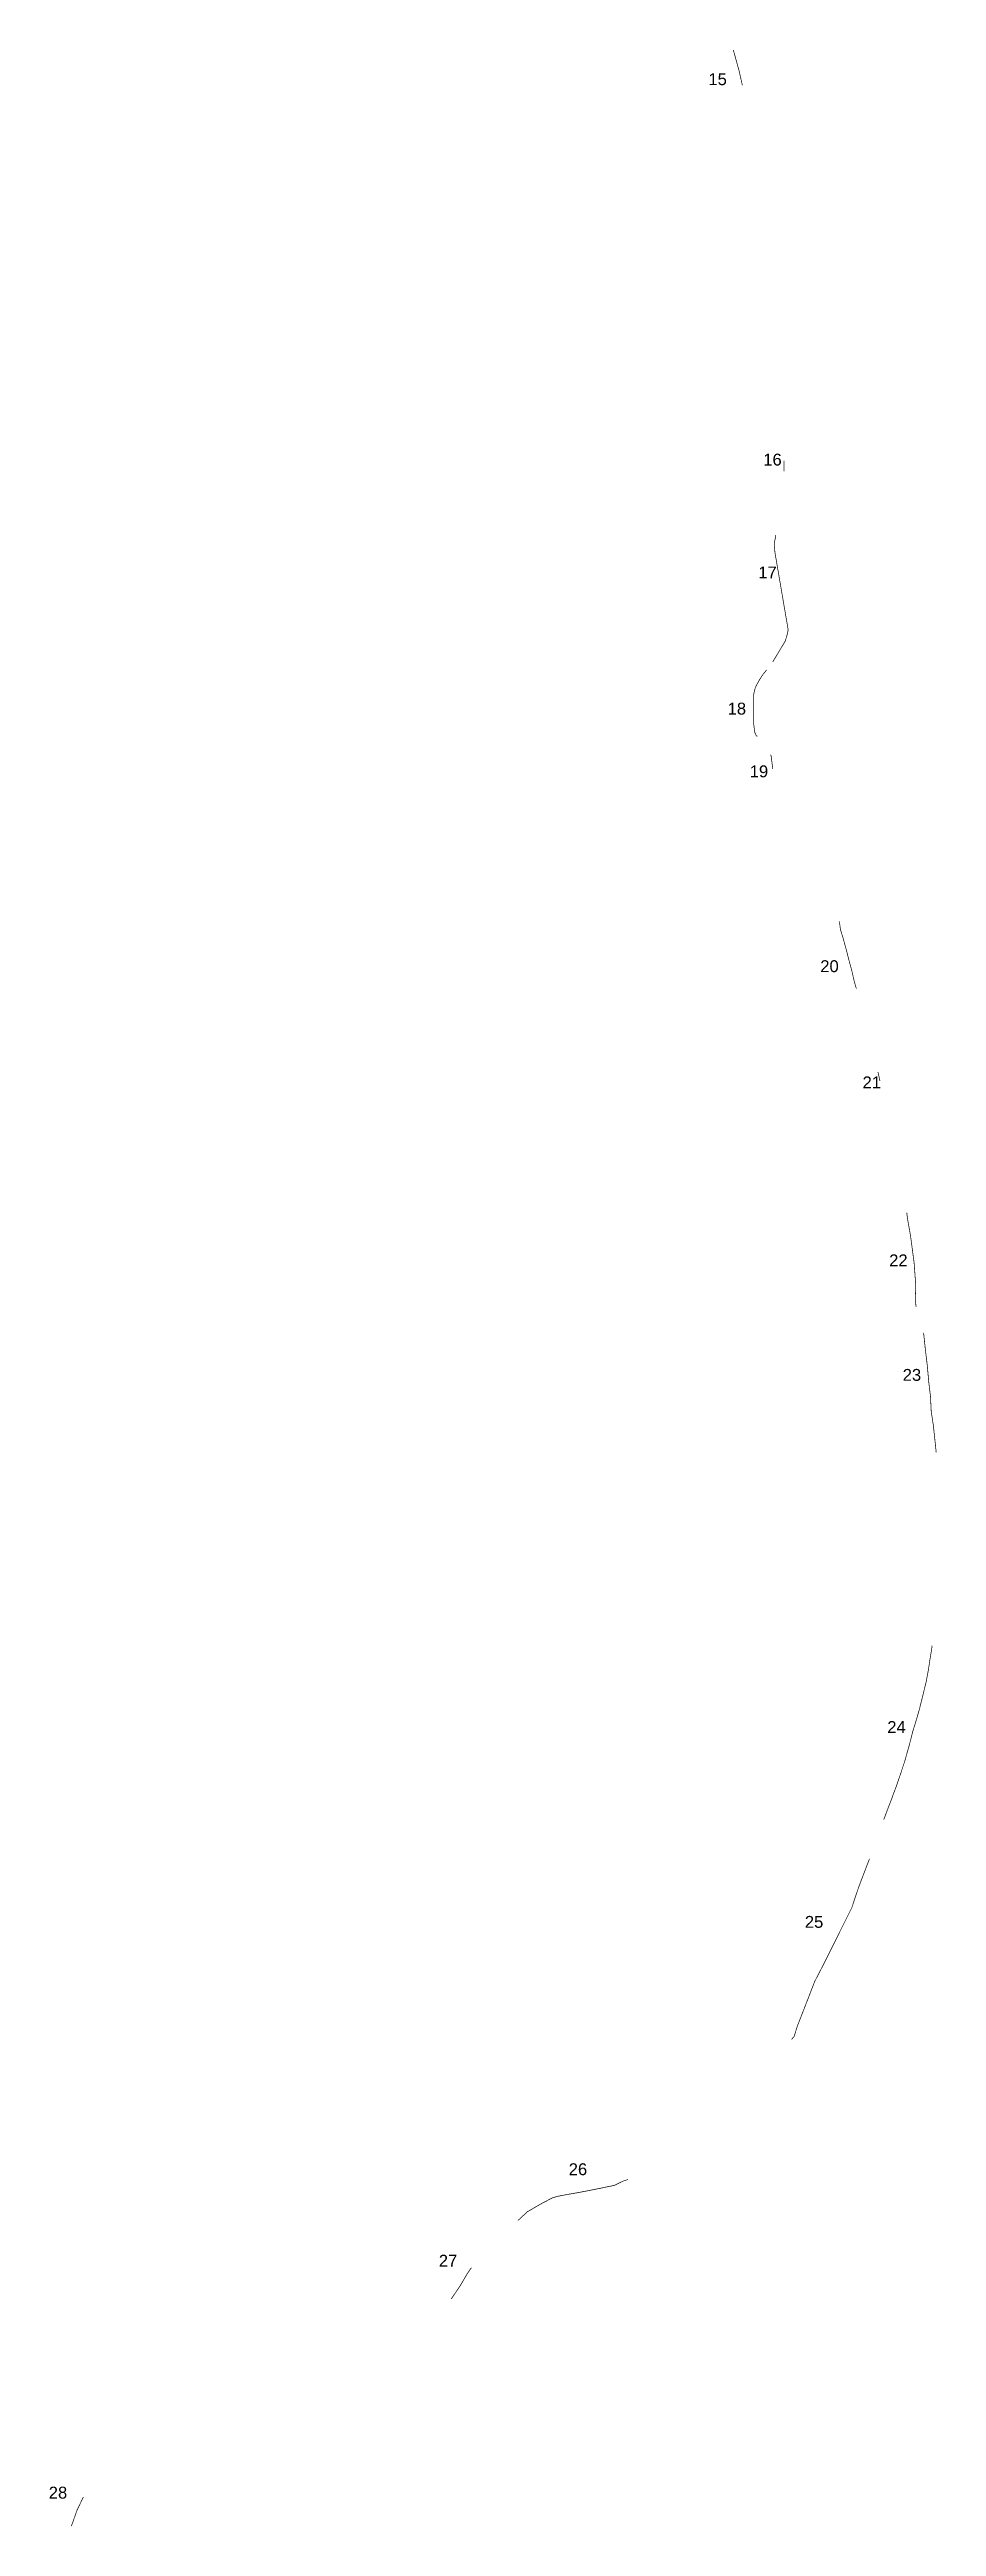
# Model space of a CAD drawing. Header units: metres. Extents: x 254129 to 356845, y 1741129 to 2228052.
# Drawn here: x 257919 to 261653, y 2208142 to 2218566 of the extents above; entities that cross this region are included whole.
import ezdxf

# ---------------------------------------------------------------- set-up
doc = ezdxf.new("R2010")
doc.units = ezdxf.units.M
doc.layers.add('ARTIFICIALLY PROTECTED', color=4, linetype='Continuous')
doc.styles.get("Standard").update_dxf_attribs({"font": 'arial.ttf'})

msp = doc.modelspace()

# ---------------------------------------------------------------- texts
at = {"char_height": 50, "attachment_point": 1}
for s, insert in [('15', (260693, 2218466)), ('16', (260924, 2216865)), ('17', (260903, 2216390)), ('18', (260774, 2215817)), ('19', (260867, 2215553)), ('20', (261164, 2214733)), ('21', (261342, 2214244)), ('22', (261454, 2213495)), ('23', (261511, 2213013)), ('24', (261446, 2211531)), ('25', (261099, 2210711)), ('26', (260105, 2209670)), ('27', (259558, 2209285)), ('28', (257916, 2208309))]:
    msp.add_mtext_dynamic_manual_height_columns(s, width=84.37, gutter_width=1, heights=[0], dxfattribs=dict(at, insert=insert))

# ---------------------------------------------------------------- linework, layer by layer
at = {"layer": 'ARTIFICIALLY PROTECTED', "const_width": 3, "flags": 128}
for points in [[(260798, 2218564), (260823, 2218473), (260836, 2218415)], [(261011, 2216836), (261011, 2216790)], [(260977, 2216522), (260970, 2216485), (260973, 2216450), (261029, 2216123), (261024, 2216101), (261016, 2216075), (260996, 2216042), (260964, 2215989)], [(260938, 2215955), (260927, 2215941), (260919, 2215931), (260905, 2215908), (260892, 2215884), (260887, 2215868), (260883, 2215848), (260884, 2215796), (260884, 2215724), (260888, 2215693), (260892, 2215684), (260895, 2215677), (260899, 2215676)], [(260955, 2215598), (260957, 2215593), (260964, 2215538)], [(261245, 2214897), (261246, 2214885), (261247, 2214875), (261250, 2214859), (261261, 2214823), (261273, 2214779), (261285, 2214732), (261296, 2214692), (261308, 2214640), (261316, 2214613)], [(261407, 2214263), (261411, 2214244), (261415, 2214225), (261415, 2214225)], [(261599, 2213165), (261607, 2213089), (261614, 2213032), (261621, 2212955), (261628, 2212897), (261631, 2212835), (261640, 2212775), (261647, 2212710), (261652, 2212662)], [(261635, 2211849), (261634, 2211841), (261626, 2211792), (261619, 2211746), (261610, 2211697), (261582, 2211583), (261569, 2211538), (261553, 2211486), (261539, 2211431), (261519, 2211360), (261501, 2211306), (261484, 2211256), (261474, 2211230), (261465, 2211205), (261456, 2211182), (261442, 2211145), (261431, 2211116)], [(260355, 2209602), (260334, 2209595), (260297, 2209577), (260194, 2209556), (260141, 2209546), (260101, 2209539), (260079, 2209535), (260058, 2209531), (260035, 2209524), (259986, 2209498), (259931, 2209466), (259893, 2209431), (259891, 2209429)], [(259696, 2209231), (259693, 2209228), (259676, 2209202), (259647, 2209153), (259613, 2209103), (259610, 2209099)], [(258061, 2208265), (258061, 2208264), (258035, 2208210), (258012, 2208145), (258011, 2208143)]]:
    msp.add_lwpolyline(points, dxfattribs=at)
at = {"layer": 'ARTIFICIALLY PROTECTED', "flags": 128}
for points in [[(261528, 2213671, 3, 3, 0), (261531, 2213647, 3, 3, 0), (261544, 2213573, 3, 3, 0), (261559, 2213460, 3, 3, 0), (261566, 2213363, 3, 3, 0), (261564, 2213307, 3, 3, 0), (261567, 2213276, 3, 3, 0), (261568, 2213274, 0, 0, 0)], [(261371, 2210951, 3, 3, 0), (261353, 2210904, 3, 3, 0), (261326, 2210833, 3, 3, 0), (261307, 2210777, 3, 3, 0), (261297, 2210746, 3, 3, 0), (261239, 2210630, 3, 3, 0), (261231, 2210613, 3, 3, 0), (261171, 2210494, 3, 3, 0), (261140, 2210434, 3, 3, 0), (261113, 2210364, 3, 3, 0), (261081, 2210282, 3, 3, 0), (261067, 2210246, 3, 3, 0), (261054, 2210204, 3, 3, 0), (261043, 2210191, 0, 0, 0)]]:
    msp.add_lwpolyline(points, format="xyseb", dxfattribs=at)

msp.set_redraw_order([(e.dxf.handle, doc.entitydb.next_handle()) for e in msp.query("TEXT MTEXT ATTDEF DIMENSION ARC_DIMENSION")])  # texts and dimensions are drawn at this point

doc.saveas('drawing.dxf')
